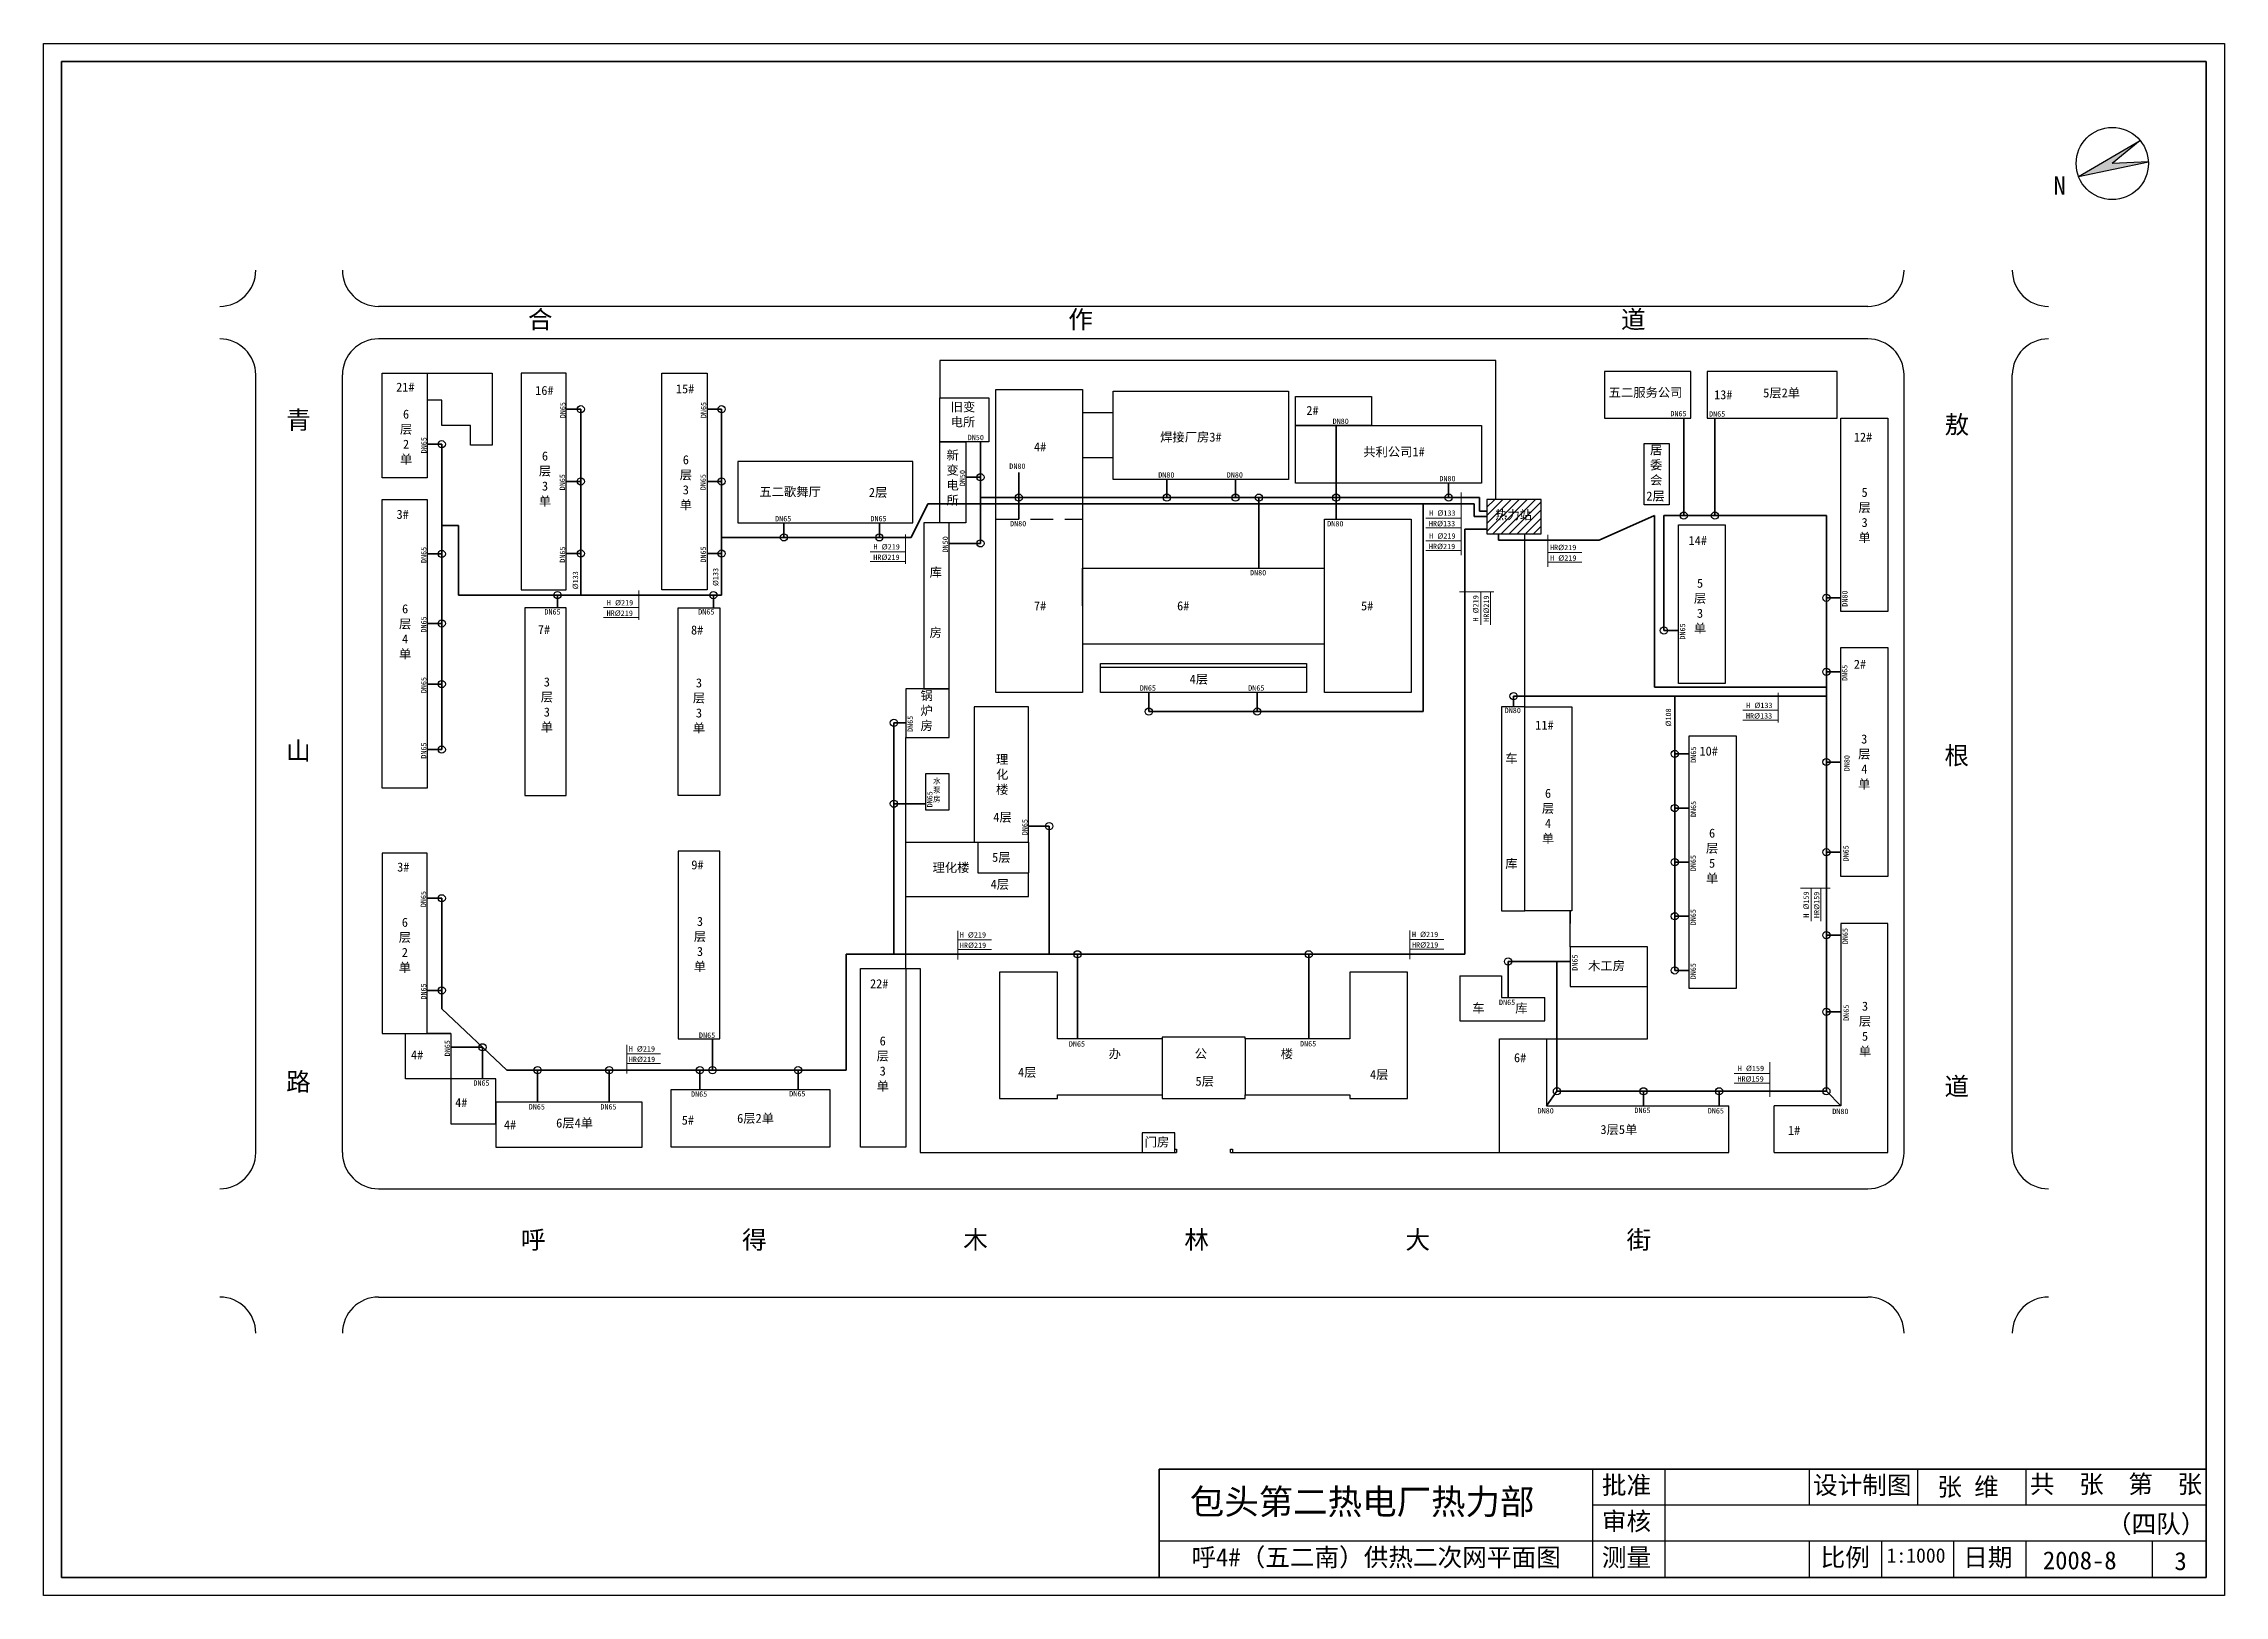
# Model space of a CAD drawing. Header units: millimetres. Extents: x 710 to 1314, y 285 to 715.
import ezdxf

# ---------------------------------------------------------------- set-up
doc = ezdxf.new("R2010")
doc.units = ezdxf.units.MM
doc.linetypes.add('HIDDEN', pattern=[9.525, 6.35, -3.175])
doc.layers.add('围栏', color=3, linetype='Continuous')
doc.layers.add('边线', color=1, linetype='Continuous')
doc.layers.add('标注', color=7, linetype='Continuous', lineweight=18)
doc.layers.add('管道', color=7, linetype='Continuous', lineweight=50)

msp = doc.modelspace()

# ---------------------------------------------------------------- hatches: boundary and pattern name
msp.add_hatch(color=256).paths.add_polyline_path([(1273.8, 678.52), (1293.12, 682.6), (1283.13, 682.12), (1290.86, 688.46)])
at = {"layer": '标注'}
h = msp.add_hatch(dxfattribs=at)
h.set_pattern_fill('ANSI31', color=256, scale=0.5, style=0)
h.paths.add_polyline_path([(1124.95, 589.03), (1109.95, 589.03), (1109.95, 579.53), (1124.95, 579.53)])
h.paths.add_polyline_path([(1111.57, 586.62), (1123.34, 586.62), (1123.34, 582.07), (1111.57, 582.07)], flags=24)

# ---------------------------------------------------------------- linework, layer by layer
at = {"lineweight": 40}
for p, q in [((715.18, 290.35), (715.18, 710.35)), ((715.18, 710.35), (1309.18, 710.35)), ((1309.18, 710.35), (1309.18, 290.35)), ((1309.18, 320.35), (1019.18, 320.35)), ((1019.18, 320.35), (1019.18, 290.35)), ((1309.18, 290.35), (715.18, 290.35))]:
    msp.add_line(p, q, dxfattribs=at)
for p, q in [((1273.8, 678.52), (1290.86, 688.46)), ((1273.8, 678.52), (1293.12, 682.6)), ((1290.86, 688.46), (1283.13, 682.12)), ((1293.12, 682.6), (1283.13, 682.12)), ((1215.45, 642.53), (802.95, 642.53)), ((1215.45, 633.53), (802.95, 633.53)), ((768.95, 408.03), (768.95, 623.53)), ((792.95, 408.03), (792.95, 623.53)), ((803.95, 595.03), (803.95, 624.03)), ((803.95, 624.03), (816.45, 624.03)), ((816.45, 624.03), (816.45, 595.03)), ((816.45, 624.03), (834.45, 624.03)), ((834.45, 624.03), (834.45, 604.03)), ((842.45, 624.03), (842.45, 564.03)), ((854.95, 624.03), (842.45, 624.03)), ((854.95, 564.03), (854.95, 624.03)), ((881.45, 564.03), (881.45, 624.03)), ((881.45, 624.03), (893.95, 624.03)), ((893.95, 624.03), (893.95, 564.03)), ((1166.45, 624.53), (1142.45, 624.53)), ((1142.45, 624.53), (1142.45, 611.53)), ((1166.45, 611.53), (1166.45, 624.53)), ((1206.95, 624.53), (1170.95, 624.53)), ((1170.95, 624.53), (1170.95, 611.53)), ((1206.95, 611.53), (1206.95, 624.53)), ((1225.45, 408.03), (1225.45, 623.53)), ((1255.45, 408.03), (1255.45, 623.53)), ((820.45, 616.53), (816.45, 616.53)), ((820.45, 609.53), (820.45, 616.53)), ((958.45, 605.03), (958.45, 617.18)), ((958.45, 617.18), (971.95, 617.18)), ((971.95, 617.18), (971.95, 605.03)), ((973.95, 583.53), (973.95, 619.53)), ((973.95, 619.53), (997.95, 619.53)), ((997.95, 619.53), (997.95, 583.53)), ((1006.45, 594.53), (1006.45, 619.03)), ((1006.45, 619.03), (1054.95, 619.03)), ((1054.95, 619.03), (1054.95, 594.53)), ((1056.95, 609.53), (1056.95, 617.53)), ((1056.95, 617.53), (1077.95, 617.53)), ((1077.95, 617.53), (1077.95, 609.53)), ((1006.45, 613.03), (997.95, 613.03)), ((1142.45, 611.53), (1166.45, 611.53)), ((1170.95, 611.53), (1206.95, 611.53)), ((1207.95, 558.03), (1207.95, 611.53)), ((1207.95, 611.53), (1220.95, 611.53)), ((1220.95, 611.53), (1220.95, 558.03)), ((828.45, 609.53), (820.45, 609.53)), ((828.45, 604.03), (828.45, 609.53)), ((834.45, 604.03), (828.45, 604.03)), ((958.45, 582.53), (958.45, 605.03)), ((958.45, 605.03), (965.65, 605.03)), ((971.95, 605.03), (958.45, 605.03)), ((965.65, 605.03), (965.65, 582.53)), ((1056.95, 593.53), (1056.95, 609.53)), ((1056.95, 609.53), (1108.45, 609.53)), ((1077.95, 609.53), (1056.95, 609.53)), ((1108.45, 609.53), (1108.45, 593.53)), ((1153.45, 587.53), (1153.45, 604.53)), ((1153.45, 604.53), (1160.45, 604.53)), ((1160.45, 604.53), (1160.45, 587.53)), ((950.95, 599.53), (902.45, 599.53)), ((902.45, 599.53), (902.45, 582.53)), ((950.95, 582.53), (950.95, 599.53)), ((1006.45, 600.53), (997.95, 600.53)), ((816.45, 595.03), (803.95, 595.03)), ((1054.95, 594.53), (1006.45, 594.53)), ((1108.45, 593.53), (1056.95, 593.53)), ((803.95, 509.03), (803.95, 589.03)), ((803.95, 589.03), (816.45, 589.03)), ((816.45, 589.03), (816.45, 509.03)), ((1109.95, 589.03), (1109.95, 579.53)), ((1124.95, 589.03), (1109.95, 589.03)), ((1124.95, 579.53), (1124.95, 589.03)), ((1160.45, 587.53), (1153.45, 587.53)), ((902.45, 582.53), (950.95, 582.53)), ((953.95, 582.53), (953.95, 536.53)), ((960.95, 582.53), (953.95, 582.53)), ((965.65, 582.53), (958.45, 582.53)), ((960.95, 536.53), (960.95, 582.53)), ((973.95, 535.53), (973.95, 583.53)), ((997.95, 583.53), (997.95, 535.53)), ((1064.95, 535.53), (1064.95, 583.53)), ((1064.95, 583.53), (1088.95, 583.53)), ((1088.95, 583.53), (1088.95, 535.53)), ((1162.95, 538.03), (1162.95, 582.03)), ((1162.95, 582.03), (1175.95, 582.03)), ((1175.95, 582.03), (1175.95, 538.03)), ((1109.95, 579.53), (1124.95, 579.53)), ((997.95, 559.53), (997.95, 570.03)), ((997.95, 570.03), (1064.95, 570.03)), ((842.45, 564.03), (854.95, 564.03)), ((893.95, 564.03), (881.45, 564.03)), ((854.95, 559.03), (843.45, 559.03)), ((843.45, 559.03), (843.45, 507.03)), ((854.95, 507.03), (854.95, 559.03)), ((885.95, 507.03), (885.95, 559.03)), ((885.95, 559.03), (897.45, 559.03)), ((897.45, 559.03), (897.45, 507.03)), ((1220.95, 558.03), (1207.95, 558.03)), ((997.95, 549.03), (1064.95, 549.03)), ((1207.95, 484.53), (1207.95, 548.03)), ((1207.95, 548.03), (1220.95, 548.03)), ((1220.95, 548.03), (1220.95, 484.53)), ((1002.95, 542.53), (1002.95, 543.53)), ((1002.95, 543.53), (1059.95, 543.53)), ((1002.95, 535.53), (1002.95, 542.53)), ((1002.95, 542.53), (1059.95, 542.53)), ((1059.95, 543.53), (1059.95, 542.53)), ((1059.95, 542.53), (1059.95, 535.53)), ((1175.95, 538.03), (1162.95, 538.03)), ((948.95, 536.53), (948.95, 523.03)), ((960.95, 536.53), (948.95, 536.53)), ((953.95, 536.53), (960.95, 536.53)), ((960.95, 523.03), (960.95, 536.53)), ((982.95, 531.53), (967.95, 531.53)), ((967.95, 531.53), (967.95, 494.03)), ((997.95, 535.53), (973.95, 535.53)), ((982.95, 494.03), (982.95, 531.53)), ((1059.95, 535.53), (1002.95, 535.53)), ((1088.95, 535.53), (1064.95, 535.53)), ((1120.45, 531.53), (1113.95, 531.53)), ((1113.95, 531.53), (1113.95, 475.03)), ((1120.45, 475.03), (1120.45, 531.53)), ((1120.45, 531.53), (1133.45, 531.53)), ((1133.45, 531.53), (1133.45, 475.03)), ((948.95, 523.03), (960.95, 523.03)), ((1165.95, 453.53), (1165.95, 523.53)), ((1165.95, 523.53), (1178.95, 523.53)), ((1178.95, 523.53), (1178.95, 453.53)), ((816.45, 509.03), (803.95, 509.03)), ((960.95, 513.03), (954.45, 513.03)), ((954.45, 513.03), (954.45, 503.03)), ((960.95, 503.03), (960.95, 513.03)), ((843.45, 507.03), (854.95, 507.03)), ((897.45, 507.03), (885.95, 507.03)), ((954.45, 503.03), (960.95, 503.03)), ((816.45, 491.03), (803.95, 491.03)), ((803.95, 491.03), (803.95, 441.03)), ((816.45, 441.03), (816.45, 491.03)), ((897.45, 491.53), (885.95, 491.53)), ((885.95, 491.53), (885.95, 439.53)), ((897.45, 439.53), (897.45, 491.53)), ((948.95, 479.03), (948.95, 494.03)), ((948.95, 494.03), (982.95, 494.03)), ((968.95, 494.03), (968.95, 485.53)), ((982.95, 494.03), (982.95, 485.53)), ((968.95, 485.53), (982.95, 485.53)), ((982.95, 479.03), (982.95, 485.53)), ((1220.95, 484.53), (1207.95, 484.53)), ((948.95, 479.03), (968.95, 479.03)), ((968.95, 479.03), (982.95, 479.03)), ((1113.95, 475.03), (1120.45, 475.03)), ((1133.45, 475.03), (1120.45, 475.03)), ((1220.95, 471.53), (1207.95, 471.53)), ((1207.95, 471.53), (1207.95, 421.03)), ((1220.95, 408.03), (1220.95, 471.53)), ((1154.45, 465.03), (1132.95, 465.03)), ((1132.95, 465.03), (1132.95, 454.03)), ((1154.45, 454.03), (1154.45, 465.03)), ((936.45, 409.53), (936.45, 459.03)), ((936.45, 459.03), (948.95, 459.03)), ((948.95, 459.03), (948.95, 409.53)), ((974.95, 458.03), (974.95, 423.03)), ((990.95, 458.03), (974.95, 458.03)), ((990.95, 439.53), (990.95, 458.03)), ((1087.95, 458.03), (1071.95, 458.03)), ((1071.95, 458.03), (1071.95, 439.53)), ((1087.95, 423.03), (1087.95, 458.03)), ((1102.45, 457.03), (1113.95, 457.03)), ((1102.45, 457.03), (1102.45, 444.53)), ((1113.95, 457.03), (1113.95, 451.03)), ((1132.95, 454.03), (1154.45, 454.03)), ((1178.95, 453.53), (1165.95, 453.53)), ((1113.95, 451.03), (1125.95, 451.03)), ((1125.95, 444.53), (1125.95, 451.03)), ((803.95, 441.03), (816.45, 441.03)), ((810.45, 428.53), (810.45, 441.03)), ((810.45, 441.03), (822.95, 441.03)), ((822.95, 441.03), (816.45, 441.03)), ((822.95, 441.03), (822.95, 428.53)), ((1102.45, 444.53), (1125.95, 444.53)), ((885.95, 439.53), (897.45, 439.53)), ((1019.95, 439.53), (990.95, 439.53)), ((1042.95, 440.03), (1019.95, 440.03)), ((1019.95, 440.03), (1019.95, 439.53)), ((1019.95, 439.53), (1019.95, 424.03)), ((1042.95, 439.53), (1042.95, 440.03)), ((1071.95, 439.53), (1042.95, 439.53)), ((1042.95, 439.53), (1042.95, 424.03)), ((1113.45, 408.03), (1113.45, 439.53)), ((1113.45, 439.53), (1126.45, 439.53)), ((1126.45, 439.53), (1126.45, 421.03)), ((822.95, 428.53), (810.45, 428.53)), ((835.45, 428.53), (822.95, 428.53)), ((822.95, 428.53), (822.95, 416.03)), ((835.45, 422.03), (835.45, 428.53)), ((883.95, 409.53), (883.95, 425.53)), ((883.95, 425.53), (927.95, 425.53)), ((927.95, 425.53), (927.95, 409.53)), ((974.95, 423.03), (990.95, 423.03)), ((990.95, 423.03), (990.95, 424.03)), ((990.95, 424.03), (1019.95, 424.03)), ((1019.95, 424.03), (1019.95, 423.03)), ((1019.95, 423.03), (1042.95, 423.03)), ((1042.95, 423.03), (1042.95, 424.03)), ((1042.95, 424.03), (1071.95, 424.03)), ((1071.95, 424.03), (1071.95, 423.03)), ((1071.95, 423.03), (1087.95, 423.03)), ((875.95, 422.03), (835.45, 422.03)), ((835.45, 422.03), (835.45, 409.53)), ((835.45, 416.03), (835.45, 422.03)), ((875.95, 409.53), (875.95, 422.03)), ((1126.45, 421.03), (1176.95, 421.03)), ((1176.95, 408.03), (1176.95, 421.03)), ((1189.45, 408.03), (1189.45, 421.03)), ((1207.95, 421.03), (1189.45, 421.03)), ((822.95, 416.03), (835.45, 416.03)), ((1023.45, 413.53), (1014.45, 413.53)), ((1014.45, 413.53), (1014.45, 408.03)), ((1023.45, 408.03), (1023.45, 413.53)), ((835.45, 409.53), (875.95, 409.53)), ((927.95, 409.53), (883.95, 409.53)), ((948.95, 409.53), (936.45, 409.53)), ((1014.45, 408.03), (1023.45, 408.03)), ((1113.45, 408.03), (1176.95, 408.03)), ((1189.45, 408.03), (1220.95, 408.03)), ((802.95, 398.03), (1215.45, 398.03)), ((802.95, 368.03), (1215.45, 368.03)), ((1139.18, 320.35), (1139.18, 290.35)), ((1159.18, 320.35), (1159.18, 290.35)), ((1199.18, 320.35), (1199.18, 310.35)), ((1229.22, 320.35), (1229.22, 310.35)), ((1259.18, 320.35), (1259.18, 310.35)), ((1309.18, 310.35), (1139.18, 310.35)), ((1309.18, 300.35), (1019.18, 300.35)), ((1199.18, 300.35), (1199.18, 290.35)), ((1219.18, 300.35), (1219.18, 290.35)), ((1239.18, 300.35), (1239.18, 290.35)), ((1259.18, 300.35), (1259.18, 290.35)), ((1294.18, 300.35), (1294.18, 290.35))]:
    msp.add_line(p, q)
at = {"linetype": 'HIDDEN'}
msp.add_line((973.95, 583.53), (997.95, 583.53), dxfattribs=at)
for centre, radius in [((1283.13, 682.12), 10), ((858.95, 614.03), 1), ((897.95, 614.03), 1), ((820.45, 604.33), 1), ((858.95, 594.03), 1), ((897.95, 594.03), 1), ((969.65, 595.17), 1), ((980.27, 589.53), 1), ((1021.27, 589.53), 1), ((1040.3, 589.53), 1), ((1046.78, 589.53), 1), ((1068.18, 589.53), 1), ((1099.32, 589.53), 1), ((1164.45, 584.55), 1), ((1173.08, 584.55), 1), ((820.45, 573.93), 1), ((858.95, 574.03), 1), ((897.95, 574.03), 1), ((915.22, 578.53), 1), ((941.65, 578.53), 1), ((969.65, 576.86), 1), ((852.5, 562.53), 1), ((895.69, 562.53), 1), ((1203.95, 561.79), 1), ((820.45, 554.68), 1), ((1158.95, 552.71), 1), ((820.45, 537.89), 1), ((1203.95, 541.28), 1), ((1117.31, 534.52), 1), ((945.69, 527.14), 1), ((1016.29, 530.26), 1), ((1046.32, 530.26), 1), ((820.45, 519.71), 1), ((1161.95, 518.53), 1), ((1203.95, 516.28), 1), ((945.69, 504.73), 1), ((1161.95, 503.53), 1), ((988.7, 498.49), 1), ((1161.95, 488.53), 1), ((1203.95, 491.28), 1), ((820.45, 478.52), 1), ((1161.95, 473.53), 1), ((1203.95, 468.3), 1), ((996.52, 463), 1), ((1060.58, 463), 1), ((1115.79, 461), 1), ((1161.95, 458.53), 1), ((820.45, 453), 1), ((1203.95, 447.05), 1), ((831.73, 437.23), 1), ((846.99, 430.89), 1), ((866.84, 430.89), 1), ((891.95, 430.89), 1), ((895.44, 430.89), 1), ((919.14, 430.89), 1), ((1129.33, 425.03), 1), ((1153.3, 425.03), 1), ((1174.24, 425.03), 1), ((1203.95, 425.03), 1)]:
    msp.add_circle(centre, radius)
for centre, start, end in [((758.95, 652.53), 270, 0), ((802.95, 652.53), 180, 270), ((1215.45, 652.53), 270, 0), ((1265.45, 652.53), 180, 270), ((758.95, 623.53), 360, 90), ((802.95, 623.53), 90, 180), ((1215.45, 623.53), 0, 90), ((1265.45, 623.53), 90, 180), ((758.95, 408.03), 270, 360), ((802.95, 408.03), 180, 270), ((1215.45, 408.03), 270, 0), ((1265.45, 408.03), 180, 270), ((758.95, 358.03), 0, 90), ((802.95, 358.03), 90, 180), ((1215.45, 358.03), 360, 90), ((1265.45, 358.03), 90, 180)]:
    msp.add_arc(centre, 10, start, end)
at = {"layer": '围栏'}
for p, q in [((1112.37, 627.53), (958.45, 627.53)), ((958.45, 627.53), (958.45, 617.18)), ((1112.37, 589.03), (1112.37, 627.53)), ((1120.45, 531.53), (1120.45, 579.53)), ((948.95, 459.03), (948.95, 523.03)), ((1132.95, 465.03), (1132.95, 475.03)), ((1132.95, 475.03), (1132.95, 471.49)), ((948.95, 459.03), (952.95, 459.03)), ((952.95, 459.03), (952.95, 408.03)), ((1154.45, 439.53), (1154.45, 454.03)), ((1126.45, 439.53), (1154.45, 439.53)), ((952.95, 408.03), (1014.45, 408.03)), ((1023.45, 408.03), (1023.45, 409.03)), ((1023.45, 409.03), (1023.95, 409.03)), ((1023.45, 408.03), (1023.95, 408.03)), ((1023.95, 409.03), (1023.95, 408.03)), ((1038.95, 409.03), (1039.45, 409.03)), ((1038.95, 408.03), (1038.95, 409.03)), ((1038.95, 408.03), (1113.45, 408.03)), ((1039.45, 409.03), (1039.45, 408.03))]:
    msp.add_line(p, q, dxfattribs=at)
at = {"layer": '标注'}
for p, q in [((1102.8, 573.62), (1102.8, 590.95)), ((1092.97, 583.89), (1102.8, 583.89)), ((1092.97, 581.19), (1102.8, 581.19)), ((939.07, 574.55), (948.9, 574.55)), ((948.9, 571.15), (948.9, 579.33)), ((1092.97, 577.56), (1102.8, 577.56)), ((1092.97, 574.85), (1102.8, 574.85)), ((1126.84, 570.39), (1126.84, 579.27)), ((1126.84, 574.36), (1136.25, 574.36)), ((939.07, 571.84), (948.9, 571.84)), ((1126.84, 571.66), (1136.25, 571.66)), ((875.05, 555.65), (875.05, 563.83)), ((1111.82, 563.43), (1102.34, 563.43)), ((1108.2, 554.25), (1108.2, 563.43)), ((1110.9, 554.25), (1110.9, 563.43)), ((865.23, 559.05), (875.05, 559.05)), ((865.23, 556.35), (875.05, 556.35)), ((1190.6, 527.21), (1190.6, 535.41)), ((1180.78, 530.61), (1190.6, 530.61)), ((1180.78, 527.91), (1190.6, 527.91)), ((1205.02, 481.34), (1196.78, 481.34)), ((1199.71, 472.16), (1199.71, 481.34)), ((1202.41, 472.16), (1202.41, 481.34)), ((963.35, 461.55), (963.35, 469.47)), ((963.35, 467.02), (972.76, 467.02)), ((1088.58, 461.67), (1088.58, 469.59)), ((1088.58, 467.14), (1097.99, 467.14)), ((963.35, 464.32), (972.76, 464.32)), ((1088.58, 464.44), (1097.99, 464.44)), ((871.67, 429.96), (871.67, 437.88)), ((871.67, 435.43), (881.08, 435.43)), ((871.67, 432.72), (881.08, 432.72)), ((1178.44, 430.01), (1188.26, 430.01)), ((1188.26, 423.5), (1188.26, 433.09)), ((1178.44, 427.31), (1188.26, 427.31))]:
    msp.add_line(p, q, dxfattribs=at)
at = {"layer": '管道'}
for p, q in [((854.95, 614.03), (858.95, 614.03)), ((858.95, 614.03), (858.95, 562.53)), ((893.95, 614.03), (897.95, 614.03)), ((897.95, 614.03), (897.95, 562.53)), ((1164.45, 584.55), (1164.45, 611.53)), ((1173.08, 611.53), (1173.08, 584.55)), ((820.45, 604.33), (816.45, 604.33)), ((820.45, 519.71), (820.45, 604.33)), ((969.65, 576.86), (969.65, 605.03)), ((1068.18, 609.53), (1068.18, 583.53)), ((854.95, 594.03), (858.95, 594.03)), ((893.95, 594.03), (897.95, 594.03)), ((969.65, 595.17), (965.65, 595.17)), ((980.27, 596.53), (980.27, 583.53)), ((1021.27, 589.53), (1021.27, 594.53)), ((1040.3, 589.53), (1040.3, 594.53)), ((1099.32, 589.53), (1099.32, 593.53)), ((955.09, 587.78), (950.5, 578.53)), ((1106.41, 587.78), (955.09, 587.78)), ((1107.91, 589.53), (969.65, 589.53)), ((1046.78, 589.53), (1046.78, 570.03)), ((1092.31, 587.78), (1092.31, 530.26)), ((1106.41, 584.28), (1106.41, 587.78)), ((1107.91, 585.82), (1107.91, 589.53)), ((825.08, 581.85), (820.45, 581.85)), ((825.08, 562.53), (825.08, 581.85)), ((915.22, 582.53), (915.22, 578.53)), ((941.65, 582.53), (941.65, 578.53)), ((1109.95, 580.82), (1103.82, 580.82)), ((1103.82, 580.82), (1103.82, 463)), ((1109.95, 584.28), (1106.41, 584.28)), ((1109.95, 585.82), (1107.91, 585.82)), ((1141.06, 577.71), (1156.34, 584.55)), ((1156.34, 584.55), (1156.34, 537.06)), ((1158.95, 584.55), (1203.95, 584.55)), ((1158.95, 584.55), (1158.95, 552.71)), ((1203.95, 584.55), (1203.95, 425.03)), ((816.45, 573.93), (820.45, 573.93)), ((854.95, 574.03), (858.95, 574.03)), ((893.95, 574.03), (897.95, 574.03)), ((950.5, 578.53), (897.95, 578.53)), ((969.65, 576.86), (960.95, 576.86)), ((1113.11, 579.53), (1113.11, 577.71)), ((1113.11, 577.71), (1141.06, 577.71)), ((897.95, 562.53), (825.08, 562.53)), ((852.5, 562.53), (852.5, 559.03)), ((895.69, 562.53), (895.69, 559.03)), ((1203.95, 561.79), (1207.95, 561.79)), ((820.45, 554.68), (816.45, 554.68)), ((1162.95, 552.71), (1158.95, 552.71)), ((820.45, 537.89), (816.45, 537.89)), ((1207.95, 541.28), (1203.95, 541.28)), ((1016.29, 530.26), (1016.29, 535.53)), ((1046.32, 530.26), (1046.32, 535.53)), ((1203.95, 534.52), (1117.31, 534.52)), ((1117.31, 534.52), (1117.31, 531.53)), ((1156.34, 537.06), (1203.95, 537.06)), ((1161.95, 458.53), (1161.95, 534.52)), ((945.69, 463), (945.69, 527.14)), ((945.69, 527.14), (948.95, 527.14)), ((1092.31, 530.26), (1016.29, 530.26)), ((820.45, 519.71), (816.45, 519.71)), ((1165.95, 518.53), (1161.95, 518.53)), ((1207.95, 516.28), (1203.95, 516.28)), ((945.69, 504.73), (954.45, 504.73)), ((1165.95, 503.53), (1161.95, 503.53)), ((988.7, 498.49), (982.95, 498.49)), ((988.7, 463), (988.7, 498.49)), ((1207.95, 491.28), (1203.95, 491.28)), ((1165.95, 488.53), (1161.95, 488.53)), ((820.45, 478.52), (816.45, 478.52)), ((820.45, 478.52), (820.45, 447.86)), ((1165.95, 473.53), (1161.95, 473.53)), ((1203.95, 468.3), (1207.95, 468.3)), ((932.45, 430.89), (932.45, 463)), ((932.45, 463), (1103.82, 463)), ((996.52, 463), (996.52, 439.53)), ((1060.58, 463), (1060.58, 439.53)), ((1115.79, 461), (1115.79, 451.03)), ((1115.79, 461), (1132.95, 461)), ((1129.33, 425.03), (1129.33, 461)), ((820.45, 453), (816.45, 453)), ((1165.95, 458.53), (1161.95, 458.53)), ((820.45, 447.86), (838.46, 430.89)), ((1203.95, 447.05), (1207.95, 447.05)), ((831.73, 437.23), (822.95, 437.23)), ((831.73, 437.23), (831.73, 428.53)), ((895.44, 430.89), (895.44, 439.53)), ((838.46, 430.89), (932.45, 430.89)), ((846.99, 430.89), (846.99, 422.03)), ((866.84, 430.89), (866.84, 422.03)), ((891.95, 430.89), (891.95, 425.53)), ((919.14, 430.89), (919.14, 425.53)), ((1129.33, 425.03), (1126.45, 421.03)), ((1203.95, 425.03), (1129.33, 425.03)), ((1153.3, 425.03), (1153.3, 421.03)), ((1174.24, 425.03), (1174.24, 421.03)), ((1203.95, 425.03), (1207.95, 421.03))]:
    msp.add_line(p, q, dxfattribs=at)
at = {"layer": '边线'}
for p, q in [((710.18, 715.35), (1314.18, 715.35)), ((710.18, 285.35), (710.18, 715.35)), ((1314.18, 715.35), (1314.18, 285.35)), ((1314.18, 285.35), (710.18, 285.35))]:
    msp.add_line(p, q, dxfattribs=at)

# ---------------------------------------------------------------- texts
at = {"insert": (1270.26, 673.53), "char_height": 5, "width": 13.437, "attachment_point": 1, "rotation": 180}
msp.add_mtext('N', dxfattribs=at)
at = {"attachment_point": 1}
for s, insert, char_height, width in [('{\\fSimHei|b0|i0|c134|p2;包头第二热电厂热力部}', (1027.63, 314.81), 7, 133.3392), ('{\\fFangSong_GB2312|b0|i0|c134|p49;批准}', (1141.77, 318.41), 5, 88.5221), ('{\\fFangSong_GB2312|b0|i0|c134|p49;设计制图}', (1200.24, 318.41), 5, 88.5221), ('{\\fFangSong_GB2312|b0|i0|c134|p49;共  张  第  张}', (1260.32, 318.68), 5, 88.5221), ('{\\fFangSong_GB2312|b0|i0|c134|p49;审核}', (1141.77, 308.41), 5, 88.5221), ('{\\fSimSun|b0|i0|c134|p54;呼4#（五二南）供热二次网平面图}', (1028.09, 298.43), 5, 145.304), ('{\\fFangSong_GB2312|b0|i0|c134|p49;测量}', (1141.77, 298.41), 5, 88.5221), ('{\\fFangSong_GB2312|b0|i0|c134|p49;比例}', (1202.36, 298.41), 5, 88.5221), ('{\\fFangSong_GB2312|b0|i0|c134|p49;日期}', (1241.85, 298.41), 5, 88.5221)]:
    msp.add_mtext(s, dxfattribs=dict(at, insert=insert, char_height=char_height, width=width))
at = {"layer": '标注'}
for s, insert, char_height, width, attachment_point in [('{\\fSimSun|b0|i0|c134|p54;合                                          作                                           道}', (844.3, 641.41), 5, 359.6947, 1), ('21#', (807.82, 621.4), 2.5, 4.2522, 1), ('16#', (846.33, 620.49), 2.5, 4.2522, 1), ('15#', (885.31, 620.94), 2.5, 4.2522, 1), ('{\\fSimSun|b0|i0|c134|p54;旧变电所}', (961.42, 615.93), 2.5, 7.7611, 1), ('{\\fSimSun|b0|i0|c134|p54;五二服务公司}', (1143.65, 619.94), 2.5, 24.208, 1), ('13#', (1172.84, 619.3), 2.5, 5.8549, 1), ('5{\\fSimSun|b0|i0|c134|p54;层}2{\\fSimSun|b0|i0|c134|p54;单}', (1186.45, 619.81), 2.5, 16.1174, 1), ('{\\fSimSun|b0|i0|c134|p54;青\\P\\P\\P\\P\\P\\P\\P\\P\\P\\P\\P山\\P\\P\\P\\P\\P\\P\\P\\P\\P\\P\\P路}', (777.35, 613.58), 5, 7.688, 1), ('6{\\fSimSun|b0|i0|c134|p54;层}2{\\fSimSun|b0|i0|c134|p54;单}', (810.57, 606.29), 2.5, 5.0789, 5), ('{\\fSimSun|b0|i0|c134|p54;2#}', (1059.92, 614.94), 2.5, 15.8728, 1), ('DN80', (1067.19, 611.45), 1.5, 6.3469, 1), ('DN65', (1160.73, 613.58), 1.5, 6.3469, 1), ('DN65', (1171.46, 613.47), 1.5, 6.3469, 1), ('{\\fSimSun|b0|i0|c134|p54;敖\\P\\P\\P\\P\\P\\P\\P\\P\\P\\P\\P根\\P\\P\\P\\P\\P\\P\\P\\P\\P\\P\\P道}', (1236.64, 612.27), 5, 8.2666, 1), ('DN50', (966.13, 606.96), 1.5, 6.3469, 1), ('{\\fSimSun|b0|i0|c134|p54;4#}', (984.48, 604.85), 2.5, 3.552, 1), ('{\\fSimSun|b0|i0|c134|p54;焊接厂房3#}', (1019.41, 607.57), 2.5, 18.3969, 1), ('{\\fSimSun|b0|i0|c134|p54;居委会}', (1155.09, 604.02), 2.5, 3.9375, 1), ('12#', (1211.55, 607.54), 2.5, 5.8549, 1), ('6{\\fSimSun|b0|i0|c134|p54;层}3{\\fSimSun|b0|i0|c134|p54;单}', (849.05, 594.69), 2.5, 5.0789, 5), ('6{\\fSimSun|b0|i0|c134|p54;层}3{\\fSimSun|b0|i0|c134|p54;单}', (888.06, 593.65), 2.5, 5.0789, 5), ('{\\fSimSun|b0|i0|c134|p54;新变电所}', (960.25, 602.58), 2.5, 3.4149, 1), ('DN80', (977.65, 599), 1.5, 3.133, 1), ('{\\fSimSun|b0|i0|c134|p54;共利公司1#}', (1075.68, 603.49), 2.5, 22.2194, 1), ('{\\fSimSun|b0|i0|c134|p54;五二歌舞厅}', (908.42, 592.43), 2.5, 23.6488, 1), ('2{\\fSimSun|b0|i0|c134|p54;层}', (938.76, 592.25), 2.5, 6.0497, 1), ('DN80', (1018.9, 596.58), 1.5, 6.3469, 1), ('DN80', (1037.87, 596.58), 1.5, 6.3469, 1), ('DN80', (1096.75, 595.57), 1.5, 6.3469, 1), ('5{\\fSimSun|b0|i0|c134|p54;层}3{\\fSimSun|b0|i0|c134|p54;单}', (1214.54, 584.6), 2.5, 5.0789, 5), ('3#', (807.93, 586.16), 2.5, 4.2522, 1), ('H %%C133', (1093.95, 586.01), 1.5, 11.8997, 1), ('{\\fSimSun|b0|i0|c134|p54;热力站}', (1112.2, 586), 2.5, 16.1445, 1), ('2{\\fSimSun|b0|i0|c134|p54;层}', (1154.07, 591.23), 2.5, 7.5901, 1), ('DN65', (912.78, 584.45), 1.5, 6.3469, 1), ('DN65', (939.18, 584.48), 1.5, 6.3469, 1), ('DN80', (977.86, 583.09), 1.5, 3.133, 1), ('DN80', (1065.7, 583.06), 1.5, 6.3469, 1), ('HR%%C133', (1093.87, 583.1), 1.5, 11.9811, 1), ('HR%%C219', (939.97, 573.76), 1.5, 11.9811, 1), ('H %%C219', (940.05, 576.67), 1.5, 11.8997, 1), ('HR%%C219', (1093.87, 576.77), 1.5, 11.9811, 1), ('H %%C219', (1093.95, 579.67), 1.5, 11.8997, 1), ('HR%%C219', (1127.42, 576.48), 1.5, 13.5629, 1), ('14#', (1165.79, 578.92), 2.5, 5.8549, 1), ('{\\fSimSun|b0|i0|c134|p54;库\\P\\P\\P\\P房}', (955.57, 570.1), 2.5, 2.9709, 1), ('DN80', (1044.32, 569.5), 1.5, 6.3469, 1), ('H %%C219', (1127.44, 573.57), 1.5, 13.5393, 1), ('5{\\fSimSun|b0|i0|c134|p54;层}3{\\fSimSun|b0|i0|c134|p54;单}', (1168.96, 559.44), 2.5, 5.0789, 5), ('6{\\fSimSun|b0|i0|c134|p54;层}4{\\fSimSun|b0|i0|c134|p54;单}', (810.31, 552.34), 2.5, 5.0789, 5), ('DN65', (848.89, 558.64), 1.5, 6.3469, 1), ('HR%%C219', (866.12, 558.27), 1.5, 11.9811, 1), ('H %%C219', (866.2, 561.17), 1.5, 11.8997, 1), ('DN65', (891.49, 558.65), 1.5, 6.3469, 1), ('{\\fSimSun|b0|i0|c134|p54;7#}', (984.48, 560.8), 2.5, 3.552, 1), ('{\\fSimSun|b0|i0|c134|p54;6#}', (1024.12, 560.8), 2.5, 3.552, 1), ('{\\fSimSun|b0|i0|c134|p54;5#}', (1075.06, 560.8), 2.5, 3.552, 1), ('7#', (847.07, 554.21), 2.5, 4.2522, 1), ('8#', (889.49, 554.11), 2.5, 4.2522, 1), ('2#', (1211.55, 544.62), 2.5, 5.8549, 1), ('3{\\fSimSun|b0|i0|c134|p54;层}3{\\fSimSun|b0|i0|c134|p54;单}', (849.57, 532.08), 2.5, 5.0789, 5), ('3{\\fSimSun|b0|i0|c134|p54;层}3{\\fSimSun|b0|i0|c134|p54;单}', (891.7, 531.82), 2.5, 5.0789, 5), ('4{\\fSimSun|b0|i0|c134|p54;层}', (1027.6, 540.5), 2.5, 9.5026, 1), ('{\\fSimSun|b0|i0|c134|p54;锅炉房}', (953.06, 535.97), 2.5, 4.278, 1), ('DN65', (1013.79, 537.54), 1.5, 6.3469, 1), ('DN65', (1043.82, 537.54), 1.5, 6.3469, 1), ('H %%C133', (1181.75, 532.73), 1.5, 11.8997, 1), ('DN80', (1114.85, 531.33), 1.5, 6.3469, 1), ('11#', (1123.32, 527.75), 2.5, 5.8549, 1), ('HR%%C133', (1181.67, 529.82), 1.5, 11.9811, 1), ('10#', (1168.81, 520.55), 2.5, 5.8549, 1), ('3{\\fSimSun|b0|i0|c134|p54;层}4{\\fSimSun|b0|i0|c134|p54;单}', (1214.44, 516.27), 2.5, 5.0789, 5), ('{\\fSimSun|b0|i0|c134|p54;理化楼}', (973.98, 518.26), 2.5, 4.0909, 1), ('{\\fSimSun|b0|i0|c134|p54;车\\P\\P\\P\\P\\P\\P\\P库}', (1115.01, 518.54), 2.5, 3.4912, 1), ('{\\fSimSun|b0|i0|c134|p54;水泵房}', (956.54, 511.75), 1.5, 2.1838, 1), ('6{\\fSimSun|b0|i0|c134|p54;层}4{\\fSimSun|b0|i0|c134|p54;单}', (1126.86, 501.22), 2.5, 5.0789, 5), ('4{\\fSimSun|b0|i0|c134|p54;层}', (973.21, 502.25), 2.5, 7.5901, 1), ('6{\\fSimSun|b0|i0|c134|p54;层}5{\\fSimSun|b0|i0|c134|p54;单}', (1172.3, 490.19), 2.5, 5.0789, 5), ('5{\\fSimSun|b0|i0|c134|p54;层}', (972.88, 491.11), 2.5, 7.5901, 1), ('3#', (808.1, 488.42), 2.5, 4.2522, 1), ('9#', (889.58, 489.03), 2.5, 4.2522, 1), ('{\\fSimSun|b0|i0|c134|p54;理化楼}', (956.38, 488.29), 2.5, 10.9091, 1), ('4{\\fSimSun|b0|i0|c134|p54;层}', (972.46, 483.64), 2.5, 7.5901, 1), ('6{\\fSimSun|b0|i0|c134|p54;层}2{\\fSimSun|b0|i0|c134|p54;单}', (810.24, 465.48), 2.5, 5.0789, 5), ('3{\\fSimSun|b0|i0|c134|p54;层}3{\\fSimSun|b0|i0|c134|p54;单}', (891.97, 465.73), 2.5, 5.0789, 5), ('H %%C219', (963.93, 469.14), 1.5, 13.5629, 1), ('HR%%C219', (963.96, 466.24), 1.5, 13.5393, 1), ('H %%C219', (1089.17, 469.26), 1.5, 13.5629, 1), ('HR%%C219', (1089.19, 466.35), 1.5, 13.5393, 1), ('{\\fSimSun|b0|i0|c134|p54;木工房}', (1137.94, 461.09), 2.5, 13.326, 1), ('22#', (939.07, 456.09), 2.5, 5.8549, 1), ('{\\fSimSun|b0|i0|c134|p54;车     库}', (1105.87, 449.33), 2.5, 19.2036, 1), ('DN65', (1113.27, 450.45), 1.5, 6.3469, 1), ('3{\\fSimSun|b0|i0|c134|p54;层}5{\\fSimSun|b0|i0|c134|p54;单}', (1214.65, 442.24), 2.5, 5.0789, 5), ('DN65', (891.7, 441.34), 1.5, 6.3469, 1), ('4#', (811.93, 436.36), 2.5, 4.2522, 1), ('H %%C219', (872.25, 437.55), 1.5, 13.5629, 1), ('6{\\fSimSun|b0|i0|c134|p54;层}3{\\fSimSun|b0|i0|c134|p54;单}', (942.59, 432.6), 2.5, 5.0789, 5), ('DN65', (994.14, 438.91), 1.5, 6.3469, 1), ('{\\fSimSun|b0|i0|c134|p54;办            公            楼}', (1005.17, 436.69), 2.5, 60.253, 1), ('DN65', (1058.16, 438.97), 1.5, 6.3469, 1), ('6#', (1117.43, 435.6), 2.5, 4.9508, 1), ('HR%%C219', (872.28, 434.64), 1.5, 13.5393, 1), ('4{\\fSimSun|b0|i0|c134|p54;层}', (980.07, 431.55), 2.5, 7.5901, 1), ('5{\\fSimSun|b0|i0|c134|p54;层}', (1029.22, 429.08), 2.5, 6.8068, 1), ('4{\\fSimSun|b0|i0|c134|p54;层}', (1077.55, 430.95), 2.5, 7.5901, 1), ('HR%%C159', (1179.33, 429.22), 1.5, 11.9811, 1), ('H %%C159', (1179.42, 432.13), 1.5, 11.8997, 1), ('4#', (824.16, 423.14), 2.5, 4.2522, 1), ('DN65', (829.21, 428.1), 1.5, 6.3469, 1), ('DN65', (889.5, 425.02), 1.5, 6.3469, 1), ('DN65', (916.69, 425.12), 1.5, 6.3469, 1), ('4#', (837.66, 416.98), 2.5, 4.2522, 1), ('DN65', (844.55, 421.49), 1.5, 6.3469, 1), ('6{\\fSimSun|b0|i0|c134|p54;层}4{\\fSimSun|b0|i0|c134|p54;单}', (852.13, 417.5), 2.5, 16.1174, 1), ('DN65', (864.38, 421.49), 1.5, 6.3469, 1), ('5#', (886.92, 418.28), 2.5, 4.2522, 1), ('6{\\fSimSun|b0|i0|c134|p54;层}2{\\fSimSun|b0|i0|c134|p54;单}', (902.26, 418.8), 2.5, 16.1174, 1), ('DN80', (1123.96, 420.39), 1.5, 6.3469, 1), ('DN65', (1150.78, 420.51), 1.5, 6.3469, 1), ('DN65', (1171.1, 420.39), 1.5, 6.3469, 1), ('DN80', (1205.58, 420.23), 1.5, 6.3469, 1), ('{\\fSimSun|b0|i0|c134|p54;门房}', (1015.14, 412.23), 2.5, 9.534, 1), ('3{\\fSimSun|b0|i0|c134|p54;层}5{\\fSimSun|b0|i0|c134|p54;单}', (1141.37, 415.7), 2.5, 16.1174, 1), ('1#', (1193.32, 415.46), 2.5, 5.8549, 1), ('{\\fSimSun|b0|i0|c134|p54;呼                得                木                林                大                街}', (842.39, 386.39), 5, 342.4036, 1), ('{\\fKaiTi_GB2312|b0|i0|c134|p49;张 维}', (1234.67, 317.96), 5, 30.3874, 1), ('{\\fKaiTi_GB2312|b0|i0|c134|p49;（四队）}', (1281.64, 307.65), 5, 30.3874, 1), ('{\\H0.8x;1:1000}', (1220.62, 298.42), 5, 42.6517, 1), ('2008-8', (1263.92, 297.57), 5, 42.6517, 1), ('3', (1300.35, 297.36), 5, 42.6517, 1)]:
    msp.add_mtext(s, dxfattribs=dict(at, insert=insert, char_height=char_height, width=width, attachment_point=attachment_point))
at = {"layer": '标注', "char_height": 1.5, "attachment_point": 1, "rotation": 90}
for s, insert, width in [('DN65', (853.21, 611.54), 3.133), ('DN65', (892.21, 611.57), 3.133), ('DN65', (814.74, 601.81), 3.133), ('DN65', (853.09, 591.55), 3.133), ('DN65', (892.09, 591.58), 3.133), ('DN50', (963.91, 592.71), 3.133), ('DN65', (814.71, 571.41), 3.133), ('DN65', (853.13, 571.51), 3.133), ('DN65', (892.13, 571.54), 3.133), ('DN50', (959.16, 574.35), 3.133), ('%%C133', (856.72, 564.12), 9.9494), ('%%C133', (895.55, 565.03), 9.9494), ('H %%C219', (1106.08, 555.22), 11.8997), ('DN80', (1208.31, 559.32), 3.133), ('DN65', (814.71, 552.15), 3.133), ('HR%%C219', (1108.99, 555.14), 11.9811), ('DN65', (1163.35, 550.2), 3.133), ('DN65', (814.71, 535.36), 3.133), ('DN65', (1208.28, 538.73), 3.133), ('DN65', (949.44, 524.6), 3.133), ('%%C108', (1159.44, 526.12), 9.9494), ('DN65', (814.7, 517.2), 3.133), ('DN65', (1166.37, 516.07), 3.133), ('DN80', (1208.87, 513.72), 3.133), ('DN65', (954.86, 503.7), 3.133), ('DN65', (1166.37, 501.02), 3.133), ('DN65', (981.2, 495.99), 3.133), ('DN65', (1166.31, 486.03), 3.133), ('DN65', (1208.6, 488.73), 3.133), ('DN65', (814.62, 476.06), 3.133), ('H %%C159', (1197.59, 473.14), 11.8997), ('HR%%C159', (1200.5, 473.06), 11.9811), ('DN65', (1166.31, 471.04), 3.133), ('DN65', (1208.4, 465.8), 3.133), ('DN65', (1133.54, 458.45), 3.133), ('DN65', (1166.3, 456.07), 3.133), ('DN65', (814.67, 450.45), 3.133), ('DN65', (1208.67, 444.57), 3.133), ('DN65', (821.25, 434.72), 3.133)]:
    msp.add_mtext(s, dxfattribs=dict(at, insert=insert, width=width))

doc.saveas('drawing.dxf')
